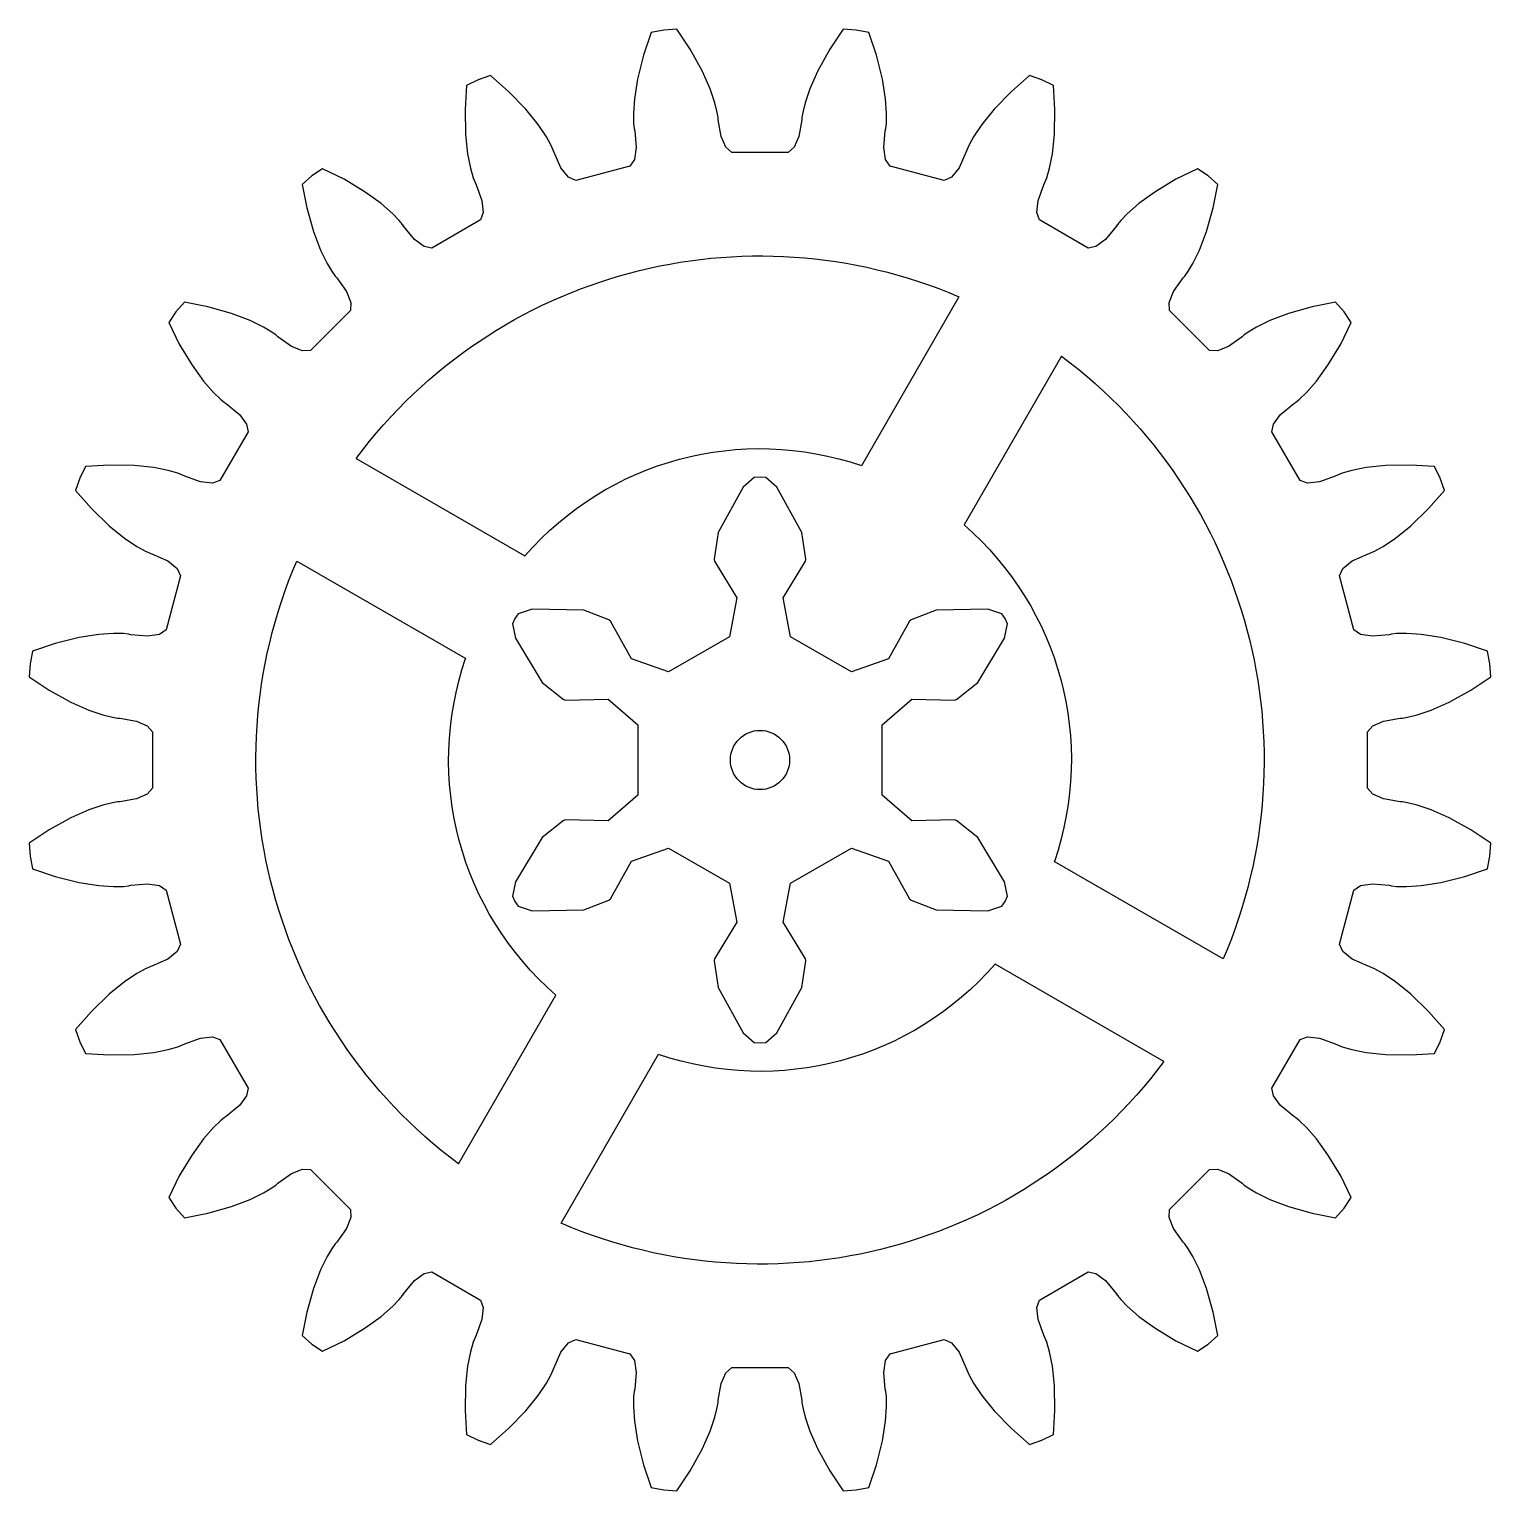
# Model space of a CAD drawing. Header units: inches. Extents: x -25 to 25, y -127 to 16.
# Drawn here: x -24.64 to 24.64, y -74.64 to -25.36 of the extents above; entities that cross this region are included whole.
import ezdxf

# ---------------------------------------------------------------- set-up
doc = ezdxf.new("R2010")
doc.units = ezdxf.units.IN
doc.header["$MEASUREMENT"] = 0
doc.layers.add('mid', color=3, linetype='Continuous')

# ---------------------------------------------------------------- blocks, each defined once
blk = doc.blocks.new('*U3')
at = {"layer": 'mid', "extrusion": (0, 0, -1)}
for p, q in [((-0.089, 3.847), (-3.376, -1.847)), ((3.376, 1.847), (0.089, -3.847))]:
    blk.add_line(p, q, dxfattribs=at)
blk = doc.blocks.new('*U4')
at = {"layer": 'mid', "color": 0, "linetype": 'ByBlock', "lineweight": -2, "transparency": 16777216}
blk.add_blockref('*U3', (6.797, -38.227), dxfattribs=at)
for p, rotation in [((-11.773, -43.203), 90.00000000000007), ((11.773, -56.797), 270.0000000000001), ((-6.797, -61.773), 180)]:
    blk.add_blockref('*U3', p, dxfattribs=dict(at, rotation=rotation))

msp = doc.modelspace()

# ---------------------------------------------------------------- linework, layer by layer
at = {"layer": 'mid'}
msp.add_lwpolyline([(3.66924, -25.46947), (3.24073, -25.38424), (2.80475, -25.35566), (2.35393, -26.02701), (1.9525, -26.75475), (1.68292, -27.36362), (1.52091, -27.8373), (1.44045, -28.16289), (1.41418, -28.33099), (1.40837, -28.4166), (1.31451, -28.96877), (1.15011, -29.33768), (0.94658, -29.51655), (-0.94658, -29.51655), (-1.15011, -29.33768), (-1.31451, -28.96877), (-1.40837, -28.4166), (-1.41418, -28.33099), (-1.44045, -28.16289), (-1.52091, -27.8373), (-1.68292, -27.36362), (-1.9525, -26.75475), (-2.35393, -26.02701), (-2.80475, -25.35566), (-3.24073, -25.38424), (-3.66924, -25.46947), (-3.93094, -26.23463), (-4.13034, -27.04147), (-4.23315, -27.69936), (-4.26704, -28.19884), (-4.2605, -28.53416), (-4.24236, -28.70332), (-4.22582, -28.78752), (-4.17356, -29.34517), (-4.23688, -29.74406), (-4.38719, -29.96951), (-6.21583, -30.4595), (-6.45872, -30.3394), (-6.713, -30.02562), (-6.94658, -29.51655), (-6.97434, -29.43536), (-7.04322, -29.27979), (-7.20521, -28.98612), (-7.4843, -28.57051), (-7.90228, -28.05216), (-8.47839, -27.45311), (-9.0876, -26.92132), (-9.50133, -27.06176), (-9.89318, -27.255), (-9.94793, -28.06182), (-9.93171, -28.89278), (-9.86074, -29.55486), (-9.7642, -30.04609), (-9.67109, -30.36829), (-9.60979, -30.52699), (-9.57202, -30.60404), (-9.37721, -31.12917), (-9.33513, -31.53085), (-9.42197, -31.78752), (-11.06148, -32.7341), (-11.32719, -32.68096), (-11.65401, -32.44368), (-12.01138, -32.01241), (-12.05922, -31.94117), (-12.16602, -31.80873), (-12.39849, -31.567), (-12.77564, -31.23778), (-13.31354, -30.84528), (-14.02506, -30.41575), (-14.75115, -30.05975), (-15.11443, -30.30249), (-15.44292, -30.59056), (-15.28698, -31.38405), (-15.05625, -32.1825), (-14.81633, -32.80366), (-14.59595, -33.25316), (-14.42262, -33.54028), (-14.32233, -33.67772), (-14.2659, -33.74236), (-13.94182, -34.19918), (-13.79721, -34.57628), (-13.81466, -34.84668), (-15.15332, -36.18534), (-15.42372, -36.20279), (-15.80082, -36.05818), (-16.25764, -35.7341), (-16.32228, -35.67767), (-16.45972, -35.57738), (-16.74684, -35.40405), (-17.19634, -35.18367), (-17.8175, -34.94375), (-18.61595, -34.71302), (-19.40944, -34.55708), (-19.69751, -34.88557), (-19.94025, -35.24885), (-19.58425, -35.97494), (-19.15472, -36.68646), (-18.76222, -37.22436), (-18.433, -37.60151), (-18.19127, -37.83398), (-18.05883, -37.94078), (-17.98759, -37.98862), (-17.55632, -38.34599), (-17.31904, -38.67281), (-17.2659, -38.93852), (-18.21248, -40.57803), (-18.46915, -40.66487), (-18.87083, -40.62279), (-19.39596, -40.42798), (-19.47301, -40.39021), (-19.63171, -40.32891), (-19.95391, -40.2358), (-20.44514, -40.13926), (-21.10722, -40.06829), (-21.93818, -40.05207), (-22.745, -40.10682), (-22.93824, -40.49867), (-23.07868, -40.9124), (-22.54689, -41.52161), (-21.94784, -42.09772), (-21.42949, -42.5157), (-21.01388, -42.79479), (-20.72021, -42.95678), (-20.56464, -43.02566), (-20.48345, -43.05342), (-19.97438, -43.287), (-19.6606, -43.54128), (-19.5405, -43.78417), (-20.03049, -45.61281), (-20.25594, -45.76312), (-20.65483, -45.82644), (-21.21248, -45.77418), (-21.29668, -45.75764), (-21.46584, -45.7395), (-21.80116, -45.73296), (-22.30064, -45.76685), (-22.95853, -45.86966), (-23.76537, -46.06906), (-24.53053, -46.33076), (-24.61576, -46.75927), (-24.64434, -47.19525), (-23.97299, -47.64607), (-23.24525, -48.0475), (-22.63638, -48.31708), (-22.1627, -48.47909), (-21.83711, -48.55955), (-21.66901, -48.58582), (-21.5834, -48.59163), (-21.03123, -48.68549), (-20.66232, -48.84989), (-20.48345, -49.05342), (-20.48345, -50.94658), (-20.66232, -51.15011), (-21.03123, -51.31451), (-21.5834, -51.40837), (-21.66901, -51.41418), (-21.83711, -51.44045), (-22.1627, -51.52091), (-22.63638, -51.68292), (-23.24525, -51.9525), (-23.97299, -52.35393), (-24.64434, -52.80475), (-24.61576, -53.24073), (-24.53053, -53.66924), (-23.76537, -53.93094), (-22.95853, -54.13034), (-22.30064, -54.23315), (-21.80116, -54.26704), (-21.46584, -54.2605), (-21.29668, -54.24236), (-21.21248, -54.22582), (-20.65483, -54.17356), (-20.25594, -54.23688), (-20.03049, -54.38719), (-19.5405, -56.21583), (-19.6606, -56.45872), (-19.97438, -56.713), (-20.48345, -56.94658), (-20.56464, -56.97434), (-20.72021, -57.04322), (-21.01388, -57.20521), (-21.42949, -57.4843), (-21.94784, -57.90228), (-22.54689, -58.47839), (-23.07868, -59.0876), (-22.93824, -59.50133), (-22.745, -59.89318), (-21.93818, -59.94793), (-21.10722, -59.93171), (-20.44514, -59.86074), (-19.95391, -59.7642), (-19.63171, -59.67109), (-19.47301, -59.60979), (-19.39596, -59.57202), (-18.87083, -59.37721), (-18.46915, -59.33513), (-18.21248, -59.42197), (-17.2659, -61.06148), (-17.31904, -61.32719), (-17.55632, -61.65401), (-17.98759, -62.01138), (-18.05883, -62.05922), (-18.19127, -62.16602), (-18.433, -62.39849), (-18.76222, -62.77564), (-19.15472, -63.31354), (-19.58425, -64.02506), (-19.94025, -64.75115), (-19.69751, -65.11443), (-19.40944, -65.44292), (-18.61595, -65.28698), (-17.8175, -65.05625), (-17.19634, -64.81633), (-16.74684, -64.59595), (-16.45972, -64.42262), (-16.32228, -64.32233), (-16.25764, -64.2659), (-15.80082, -63.94182), (-15.42372, -63.79721), (-15.15332, -63.81466), (-13.81466, -65.15332), (-13.79721, -65.42372), (-13.94182, -65.80082), (-14.2659, -66.25764), (-14.32233, -66.32228), (-14.42262, -66.45972), (-14.59595, -66.74684), (-14.81633, -67.19634), (-15.05625, -67.8175), (-15.28698, -68.61595), (-15.44292, -69.40944), (-15.11443, -69.69751), (-14.75115, -69.94025), (-14.02506, -69.58425), (-13.31354, -69.15472), (-12.77564, -68.76222), (-12.39849, -68.433), (-12.16602, -68.19127), (-12.05922, -68.05883), (-12.01138, -67.98759), (-11.65401, -67.55632), (-11.32719, -67.31904), (-11.06148, -67.2659), (-9.42197, -68.21248), (-9.33513, -68.46915), (-9.37721, -68.87083), (-9.57202, -69.39596), (-9.60979, -69.47301), (-9.67109, -69.63171), (-9.7642, -69.95391), (-9.86074, -70.44514), (-9.93171, -71.10722), (-9.94793, -71.93818), (-9.89318, -72.745), (-9.50133, -72.93824), (-9.0876, -73.07868), (-8.47839, -72.54689), (-7.90228, -71.94784), (-7.4843, -71.42949), (-7.20521, -71.01388), (-7.04322, -70.72021), (-6.97434, -70.56464), (-6.94658, -70.48345), (-6.713, -69.97438), (-6.45872, -69.6606), (-6.21583, -69.5405), (-4.38719, -70.03049), (-4.23688, -70.25594), (-4.17356, -70.65483), (-4.22582, -71.21248), (-4.24236, -71.29668), (-4.2605, -71.46584), (-4.26704, -71.80116), (-4.23315, -72.30064), (-4.13034, -72.95853), (-3.93094, -73.76537), (-3.66924, -74.53053), (-3.24073, -74.61576), (-2.80475, -74.64434), (-2.35393, -73.97299), (-1.9525, -73.24525), (-1.68292, -72.63638), (-1.52091, -72.1627), (-1.44045, -71.83711), (-1.41418, -71.66901), (-1.40837, -71.5834), (-1.31451, -71.03123), (-1.15011, -70.66232), (-0.94658, -70.48345), (0.94658, -70.48345), (1.15011, -70.66232), (1.31451, -71.03123), (1.40837, -71.5834), (1.41418, -71.66901), (1.44045, -71.83711), (1.52091, -72.1627), (1.68292, -72.63638), (1.9525, -73.24525), (2.35393, -73.97299), (2.80475, -74.64434), (3.24073, -74.61576), (3.66924, -74.53053), (3.93094, -73.76537), (4.13034, -72.95853), (4.23315, -72.30064), (4.26704, -71.80116), (4.2605, -71.46584), (4.24236, -71.29668), (4.22582, -71.21248), (4.17356, -70.65483), (4.23688, -70.25594), (4.38719, -70.03049), (6.21583, -69.5405), (6.45872, -69.6606), (6.713, -69.97438), (6.94658, -70.48345), (6.97434, -70.56464), (7.04322, -70.72021), (7.20521, -71.01388), (7.4843, -71.42949), (7.90228, -71.94784), (8.47839, -72.54689), (9.0876, -73.07868), (9.50133, -72.93824), (9.89318, -72.745), (9.94793, -71.93818), (9.93171, -71.10722), (9.86074, -70.44514), (9.7642, -69.95391), (9.67109, -69.63171), (9.60979, -69.47301), (9.57202, -69.39596), (9.37721, -68.87083), (9.33513, -68.46915), (9.42197, -68.21248), (11.06148, -67.2659), (11.32719, -67.31904), (11.65401, -67.55632), (12.01138, -67.98759), (12.05922, -68.05883), (12.16602, -68.19127), (12.39849, -68.433), (12.77564, -68.76222), (13.31354, -69.15472), (14.02506, -69.58425), (14.75115, -69.94025), (15.11443, -69.69751), (15.44292, -69.40944), (15.28698, -68.61595), (15.05625, -67.8175), (14.81633, -67.19634), (14.59595, -66.74684), (14.42262, -66.45972), (14.32233, -66.32228), (14.2659, -66.25764), (13.94182, -65.80082), (13.79721, -65.42372), (13.81466, -65.15332), (15.15332, -63.81466), (15.42372, -63.79721), (15.80082, -63.94182), (16.25764, -64.2659), (16.32228, -64.32233), (16.45972, -64.42262), (16.74684, -64.59595), (17.19634, -64.81633), (17.8175, -65.05625), (18.61595, -65.28698), (19.40944, -65.44292), (19.69751, -65.11443), (19.94025, -64.75115), (19.58425, -64.02506), (19.15472, -63.31354), (18.76222, -62.77564), (18.433, -62.39849), (18.19127, -62.16602), (18.05883, -62.05922), (17.98759, -62.01138), (17.55632, -61.65401), (17.31904, -61.32719), (17.2659, -61.06148), (18.21248, -59.42197), (18.46915, -59.33513), (18.87083, -59.37721), (19.39596, -59.57202), (19.47301, -59.60979), (19.63171, -59.67109), (19.95391, -59.7642), (20.44514, -59.86074), (21.10722, -59.93171), (21.93818, -59.94793), (22.745, -59.89318), (22.93824, -59.50133), (23.07868, -59.0876), (22.54689, -58.47839), (21.94784, -57.90228), (21.42949, -57.4843), (21.01388, -57.20521), (20.72021, -57.04322), (20.56464, -56.97434), (20.48345, -56.94658), (19.97438, -56.713), (19.6606, -56.45872), (19.5405, -56.21583), (20.03049, -54.38719), (20.25594, -54.23688), (20.65483, -54.17356), (21.21248, -54.22582), (21.29668, -54.24236), (21.46584, -54.2605), (21.80116, -54.26704), (22.30064, -54.23315), (22.95853, -54.13034), (23.76537, -53.93094), (24.53053, -53.66924), (24.61576, -53.24073), (24.64434, -52.80475), (23.97299, -52.35393), (23.24525, -51.9525), (22.63638, -51.68292), (22.1627, -51.52091), (21.83711, -51.44045), (21.66901, -51.41418), (21.5834, -51.40837), (21.03123, -51.31451), (20.66232, -51.15011), (20.48345, -50.94658), (20.48345, -49.05342), (20.66232, -48.84989), (21.03123, -48.68549), (21.5834, -48.59163), (21.66901, -48.58582), (21.83711, -48.55955), (22.1627, -48.47909), (22.63638, -48.31708), (23.24525, -48.0475), (23.97299, -47.64607), (24.64434, -47.19525), (24.61576, -46.75927), (24.53053, -46.33076), (23.76537, -46.06906), (22.95853, -45.86966), (22.30064, -45.76685), (21.80116, -45.73296), (21.46584, -45.7395), (21.29668, -45.75764), (21.21248, -45.77418), (20.65483, -45.82644), (20.25594, -45.76312), (20.03049, -45.61281), (19.5405, -43.78417), (19.6606, -43.54128), (19.97438, -43.287), (20.48345, -43.05342), (20.56464, -43.02566), (20.72021, -42.95678), (21.01388, -42.79479), (21.42949, -42.5157), (21.94784, -42.09772), (22.54689, -41.52161), (23.07868, -40.9124), (22.93824, -40.49867), (22.745, -40.10682), (21.93818, -40.05207), (21.10722, -40.06829), (20.44514, -40.13926), (19.95391, -40.2358), (19.63171, -40.32891), (19.47301, -40.39021), (19.39596, -40.42798), (18.87083, -40.62279), (18.46915, -40.66487), (18.21248, -40.57803), (17.2659, -38.93852), (17.31904, -38.67281), (17.55632, -38.34599), (17.98759, -37.98862), (18.05883, -37.94078), (18.19127, -37.83398), (18.433, -37.60151), (18.76222, -37.22436), (19.15472, -36.68646), (19.58425, -35.97494), (19.94025, -35.24885), (19.69751, -34.88557), (19.40944, -34.55708), (18.61595, -34.71302), (17.8175, -34.94375), (17.19634, -35.18367), (16.74684, -35.40405), (16.45972, -35.57738), (16.32228, -35.67767), (16.25764, -35.7341), (15.80082, -36.05818), (15.42372, -36.20279), (15.15332, -36.18534), (13.81466, -34.84668), (13.79721, -34.57628), (13.94182, -34.19918), (14.2659, -33.74236), (14.32233, -33.67772), (14.42262, -33.54028), (14.59595, -33.25316), (14.81633, -32.80366), (15.05625, -32.1825), (15.28698, -31.38405), (15.44292, -30.59056), (15.11443, -30.30249), (14.75115, -30.05975), (14.02506, -30.41575), (13.31354, -30.84528), (12.77564, -31.23778), (12.39849, -31.567), (12.16602, -31.80873), (12.05922, -31.94117), (12.01138, -32.01241), (11.65401, -32.44368), (11.32719, -32.68096), (11.06148, -32.7341), (9.42197, -31.78752), (9.33513, -31.53085), (9.37721, -31.12917), (9.57202, -30.60404), (9.60979, -30.52699), (9.67109, -30.36829), (9.7642, -30.04609), (9.86074, -29.55486), (9.93171, -28.89278), (9.94793, -28.06182), (9.89318, -27.255), (9.50133, -27.06176), (9.0876, -26.92132), (8.47839, -27.45311), (7.90228, -28.05216), (7.4843, -28.57051), (7.20521, -28.98612), (7.04322, -29.27979), (6.97434, -29.43536), (6.94658, -29.51655), (6.713, -30.02562), (6.45872, -30.3394), (6.21583, -30.4595), (4.38719, -29.96951), (4.23688, -29.74406), (4.17356, -29.34517), (4.22582, -28.78752), (4.24236, -28.70332), (4.2605, -28.53416), (4.26704, -28.19884), (4.23315, -27.69936), (4.13034, -27.04147), (3.93094, -26.23463), (3.66924, -25.46947)], close=True, dxfattribs=at)
at = {"layer": 'mid', "elevation": 3}
msp.add_lwpolyline([(-8.3459, -54.59301), (-8.26305, -54.77068), (-8.15062, -54.93125), (-7.68359, -55.09098), (-5.94179, -55.05698), (-5.09419, -54.72961), (-5.03758, -54.6802), (-4.3388, -53.4134), (-3.08133, -52.97255), (-1.03364, -54.15479), (-0.78669, -55.46422), (-1.53438, -56.70278), (-1.54887, -56.7765), (-1.40858, -57.67424), (-0.56713, -59.19968), (-0.19528, -59.52427), (0, -59.54135), (0.19528, -59.52427), (0.56713, -59.19968), (1.40858, -57.67424), (1.54887, -56.7765), (1.53438, -56.70278), (0.78669, -55.46422), (1.03364, -54.15479), (3.08133, -52.97255), (4.3388, -53.4134), (5.03758, -54.6802), (5.09419, -54.72961), (5.94179, -55.05698), (7.68359, -55.09098), (8.15062, -54.93125), (8.26305, -54.77068), (8.3459, -54.59301), (8.25072, -54.10869), (7.35037, -52.61725), (6.64305, -52.04689), (6.57196, -52.02258), (5.1255, -52.05081), (4.11497, -51.18224), (4.11497, -48.81776), (5.1255, -47.94919), (6.57196, -47.97742), (6.64305, -47.95311), (7.35037, -47.38275), (8.25072, -45.89131), (8.3459, -45.40699), (8.26305, -45.22932), (8.15062, -45.06875), (7.68359, -44.90902), (5.94179, -44.94302), (5.09419, -45.27039), (5.03758, -45.3198), (4.3388, -46.5866), (3.08133, -47.02745), (1.03364, -45.84521), (0.78669, -44.53578), (1.53438, -43.29722), (1.54887, -43.2235), (1.40858, -42.32576), (0.56713, -40.80032), (0.19528, -40.47573), (0, -40.45865), (-0.19528, -40.47573), (-0.56713, -40.80032), (-1.40858, -42.32576), (-1.54887, -43.2235), (-1.53438, -43.29722), (-0.78669, -44.53578), (-1.03364, -45.84521), (-3.08133, -47.02745), (-4.3388, -46.5866), (-5.03758, -45.3198), (-5.09419, -45.27039), (-5.94179, -44.94302), (-7.68359, -44.90902), (-8.15062, -45.06875), (-8.26305, -45.22932), (-8.3459, -45.40699), (-8.25072, -45.89131), (-7.35037, -47.38275), (-6.64305, -47.95311), (-6.57196, -47.97742), (-5.1255, -47.94919), (-4.11497, -48.81776), (-4.11497, -51.18224), (-5.1255, -52.05081), (-6.57196, -52.02258), (-6.64305, -52.04689), (-7.35037, -52.61725), (-8.25072, -54.10869), (-8.3459, -54.59301)], close=True, dxfattribs=at)
at = {"layer": 'mid'}
msp.add_circle((0, -50), 1, dxfattribs=at)
at = {"layer": 'mid', "extrusion": (0, 0, -1)}
for radius, start, end in [(17, 36.756327, 113.243673), (17, 126.756327, 203.243673), (10.5, 40.980575, 109.019425), (10.5, 130.980575, 199.019425), (17, 306.756327, 23.243673), (10.5, 310.980575, 19.019425), (10.5, 220.980575, 289.019425), (17, 216.756327, 293.243673)]:
    msp.add_arc((0, -50), radius, start, end, dxfattribs=at)

# ---------------------------------------------------------------- block references
at = {"layer": 'mid'}
msp.add_blockref('*U4', (0, 0), dxfattribs=at)

doc.saveas('drawing.dxf')
